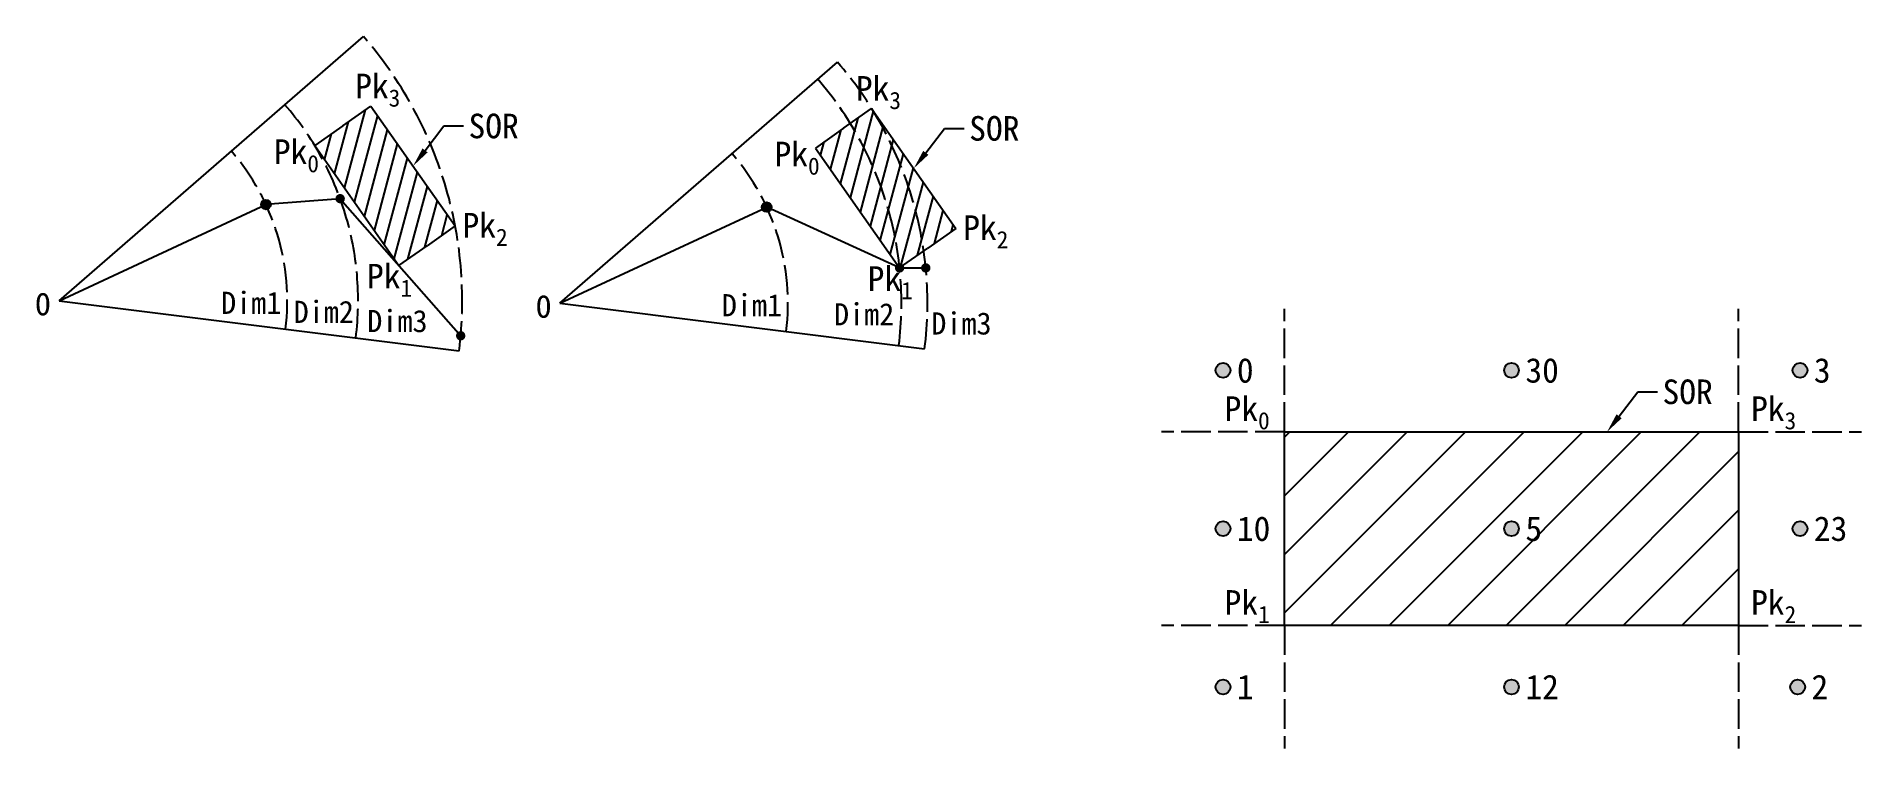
# Model space of a CAD drawing. Header units: millimetres. Extents: x 3921 to 10494, y -3868 to 8803.
# Drawn here: x 9752 to 10494, y 3850 to 4139 of the extents above; entities that cross this region are included whole.
import ezdxf
from ezdxf import colors
from ezdxf.entities.mleader import LeaderData, LeaderLine
from ezdxf.math import Vec2, Vec3

# ---------------------------------------------------------------- set-up
doc = ezdxf.new("R2010")
doc.units = ezdxf.units.MM
doc.linetypes.add('ACAD_ISO02W100', pattern=[15, 12, -3])
doc.layers.add('极径圆', color=7, linetype='ACAD_ISO02W100')
doc.layers.add('路径', color=2, linetype='Continuous')
doc.styles.get("Standard").update_dxf_attribs({"font": ''})
doc.styles.get('Standard').set_extended_font_data('SimSun')

msp = doc.modelspace()

# ---------------------------------------------------------------- texts
at = {"color": 1, "attachment_point": 1}
for s, width, insert, char_height in [('\\A1;{\\C0;Pk\\H0.7x;\\S^ 3;}', 10.08825, (9881.104, 4124.141), 10), ('\\A1;{\\C0;Pk\\H0.7x;\\S^ 3;}', 10.08825, (10084.662, 4123.162), 10), ('\\A1;{\\C0;Pk\\H0.7x;\\S^ 0;}', 10.08825, (9848.048, 4097.464), 10), ('\\A1;{\\C0;Pk\\H0.7x;\\S^ 0;}', 10.08825, (10051.606, 4096.486), 10), ('\\A1;{\\C0;Pk\\H0.7x;\\S^ 2;}', 10.08825, (9924.754, 4067.559), 10), ('\\A1;{\\C0;Pk\\H0.7x;\\S^ 2;}', 10.08825, (10128.311, 4066.581), 10), ('\\A1;{\\C0;Pk\\H0.7x;\\S^ 1;}', 10.08825, (9885.916, 4046.855), 10), ('\\A1;{\\C0;Pk\\H0.7x;\\S^ 1;}', 10.08825, (10089.473, 4045.876), 10), ('{\\C0;O}', 14.48529, (9751.109, 4034.925), 9), ('{\\C0;Dim1}', 35.75224, (9826.623, 4035.516), 9), ('{\\C0;Dim2}', 35.75224, (9856.116, 4031.84), 9), ('{\\C0;O}', 14.48529, (9954.667, 4033.946), 9), ('{\\C0;Dim1}', 35.75224, (10030.18, 4034.537), 9), ('{\\C0;Dim2}', 35.75224, (10075.795, 4030.862), 9), ('{\\C0;Dim3}', 35.75224, (9886.046, 4028.11), 9), ('{\\C0;Dim3}', 35.75224, (10115.347, 4027.132), 9), ('\\A1;{\\C0;0}', 10.08825, (10239.584, 4008.578), 10), ('\\A1;{\\C0;30}', 10.08825, (10356.868, 4008.578), 10), ('\\A1;{\\C0;3}', 10.08825, (10474.151, 4008.578), 10), ('\\A1;{\\C0;Pk\\H0.7x;\\S^ 0;}', 10.08825, (10234.568, 3993.01), 10), ('\\A1;{\\C0;Pk\\H0.7x;\\S^ 3;}', 10.08825, (10448.623, 3993.01), 10), ('\\A1;{\\C0;10}', 10.08825, (10239.584, 3944.237), 10), ('\\A1;{\\C0;5}', 10.08825, (10356.868, 3944.237), 10), ('\\A1;{\\C0;23}', 10.08825, (10474.151, 3944.237), 10), ('\\A1;{\\C0;Pk\\H0.7x;\\S^ 1;}', 10.08825, (10234.568, 3914.251), 10), ('\\A1;{\\C0;Pk\\H0.7x;\\S^ 2;}', 10.08825, (10448.623, 3914.251), 10), ('\\A1;{\\C0;1}', 10.08825, (10239.584, 3879.897), 10), ('\\A1;{\\C0;12}', 10.08825, (10356.868, 3879.897), 10), ('\\A1;{\\C0;2}', 10.08825, (10473.181, 3879.897), 10)]:
    msp.add_mtext_dynamic_manual_height_columns(s, width=width, gutter_width=12.5, heights=[17.454], dxfattribs=dict(at, insert=insert, char_height=char_height))

# ---------------------------------------------------------------- hatches: boundary and pattern name
h = msp.add_hatch()
h.set_pattern_fill('ANSI31', color=256, scale=1.7, angle=30)
h.paths.add_polyline_path([(9887.538, 4110.979), (9876.102, 4102.942), (9864.666, 4094.906), (9898.906, 4046.178), (9910.343, 4054.215), (9921.779, 4062.251)])
h.paths.add_polyline_path([(10082.426, 4103.908), (10079.659, 4101.964), (10068.223, 4093.927), (10102.464, 4045.2, 0.1131147)])
h.paths.add_polyline_path([(10091.095, 4110), (10082.426, 4103.908, -0.1131147), (10102.464, 4045.2), (10112.268, 4052.09, 0.1042753)])
h.paths.add_polyline_path([(10091.095, 4110, -0.1042753), (10112.268, 4052.09), (10113.9, 4053.236), (10125.336, 4061.272)])
h = msp.add_hatch(color=256)
h.dxf.hatch_style = 1
h.paths.add_polyline_path([(9873.091, 4073.338, 1), (9876.933, 4073.338, 1)])
h = msp.add_hatch(color=256)
h.dxf.hatch_style = 1
h.paths.add_polyline_path([(9842.936, 4070.919, 1), (9846.778, 4070.919, 1)])
h = msp.add_hatch(color=256)
h.dxf.hatch_style = 1
h.paths.add_polyline_path([(10046.493, 4069.941, 1), (10050.335, 4069.941, 1)])
h = msp.add_hatch(color=256)
h.dxf.hatch_style = 1
h.paths.add_polyline_path([(10100.543, 4045.2, 1), (10104.385, 4045.2, 1)])
h = msp.add_hatch(color=256)
h.dxf.hatch_style = 1
h.paths.add_polyline_path([(10111.175, 4045.2, 1), (10115.017, 4045.2, 1)])
h = msp.add_hatch(color=256)
h.dxf.hatch_style = 1
h.paths.add_polyline_path([(9922.096, 4017.637, 1), (9925.938, 4017.637, 1)])
h = msp.add_hatch(color=256)
h.dxf.hatch_style = 1
h.paths.add_polyline_path([(10236.95, 4003.583, 1), (10230.95, 4003.583, 1)])
h.paths.add_polyline_path([(10236.95, 3939.242, 1), (10230.95, 3939.242, 1)])
h.paths.add_polyline_path([(10236.95, 3874.902, 1), (10230.95, 3874.902, 1)])
h.paths.add_polyline_path([(10354.233, 3874.902, 1), (10348.233, 3874.902, 1)])
h.paths.add_polyline_path([(10464.547, 3874.902, 1), (10470.547, 3874.902, 1)])
h.paths.add_polyline_path([(10471.517, 3939.242, 1), (10465.517, 3939.242, 1)])
h.paths.add_polyline_path([(10465.517, 4003.583, 1), (10471.517, 4003.583, 1)])
h.paths.add_polyline_path([(10348.233, 4003.583, 1), (10354.233, 4003.583, 1)])
h.paths.add_polyline_path([(10348.233, 3939.242, 1), (10354.233, 3939.242, 1)])
h = msp.add_hatch()
h.set_pattern_fill('ANSI31', color=256, scale=5.3)
h.paths.add_polyline_path([(10443.517, 3978.583), (10258.95, 3978.583), (10258.95, 3899.902), (10443.517, 3899.902)])

# ---------------------------------------------------------------- linework, layer by layer
for p, q in [((9760.794, 4031.813), (9884.493, 4139.243)), ((9964.352, 4030.834), (10077.177, 4128.822)), ((9876.102, 4102.942), (9887.538, 4110.979)), ((9887.538, 4110.979), (9921.779, 4062.251)), ((10079.659, 4101.964), (10091.095, 4110)), ((10091.095, 4110), (10125.336, 4061.272)), ((9876.102, 4102.942), (9864.666, 4094.906)), ((10079.659, 4101.964), (10068.223, 4093.927)), ((9864.666, 4094.906), (9898.906, 4046.178)), ((10068.223, 4093.927), (10102.464, 4045.2)), ((9921.779, 4062.251), (9910.343, 4054.215)), ((10125.336, 4061.272), (10113.9, 4053.236)), ((9898.906, 4046.178), (9910.343, 4054.215)), ((10102.464, 4045.2), (10113.9, 4053.236)), ((9760.794, 4031.813), (9923.373, 4011.552)), ((9964.352, 4030.834), (10112.641, 4012.354))]:
    msp.add_line(p, q)
msp.add_lwpolyline([(10258.95, 3978.583), (10443.517, 3978.583), (10443.517, 3899.902), (10258.95, 3899.902)], close=True)
for centre, radius in [((9844.857, 4070.919), 1.921), ((10048.414, 4069.941), 1.921), ((10233.95, 4003.583), 3), ((10351.233, 4003.583), 3), ((10468.517, 4003.583), 3), ((10233.95, 3939.242), 3), ((10351.233, 3939.242), 3), ((10468.517, 3939.242), 3), ((10233.95, 3874.902), 3), ((10351.233, 3874.902), 3), ((10467.547, 3874.902), 3)]:
    msp.add_circle(centre, radius)
at = {"layer": '极径圆'}
for p, q in [((10258.95, 3978.583), (10258.95, 4028.583)), ((10443.517, 3978.583), (10443.517, 4028.583)), ((10258.95, 3978.583), (10208.95, 3978.583)), ((10443.517, 3978.583), (10493.517, 3978.583)), ((10258.95, 3899.902), (10208.95, 3899.902)), ((10258.95, 3899.902), (10258.95, 3849.902)), ((10443.517, 3899.902), (10493.517, 3899.902)), ((10443.517, 3899.902), (10443.517, 3849.902))]:
    msp.add_line(p, q, dxfattribs=at)
for centre, radius in [((9760.794, 4031.813), 163.837), ((9964.352, 4030.834), 149.436), ((9964.352, 4030.834), 138.857), ((9760.794, 4031.813), 121.532), ((9760.794, 4031.813), 92.714), ((9964.352, 4030.834), 92.714)]:
    msp.add_arc(centre, radius, 352.89626, 40.97374, dxfattribs=at)
at = {"layer": '路径', "color": 5}
for p, q in [((9875.012, 4073.338), (9844.857, 4070.919)), ((9875.012, 4073.338), (9924.017, 4017.637)), ((9760.794, 4031.813), (9844.857, 4070.919)), ((9964.352, 4030.834), (10048.414, 4069.941)), ((10102.464, 4045.2), (10048.414, 4069.941)), ((10102.464, 4045.2), (10113.096, 4045.2))]:
    msp.add_line(p, q, dxfattribs=at)

msp.set_redraw_order([(e.dxf.handle, doc.entitydb.next_handle()) for e in msp.query("TEXT MTEXT ATTDEF DIMENSION ARC_DIMENSION")])  # texts and dimensions are drawn at this point

# ---------------------------------------------------------------- leaders
ml = msp.add_multileader_mtext('Standard')
ml.set_content('SOR', color=256)
ml.set_leader_properties()
ml.build(insert=Vec2(0, 0))
ml.multileader.update_dxf_attribs({"arrow_head_size": 8})
ctx = ml.context
ctx.base_point, ctx.char_height, ctx.arrow_head_size, ctx.plane_origin = Vec3(9925.205, 4102.889), 10, 8, Vec3(9987.77, 4104.887)
notes = []
notes.append((ctx, [(0, (1, 1, 0), (9917.205, 4102.889), (1, 0), 8, [(0, [(9904.658, 4086.615)], 0, [])])]))
ctx.mtext.insert, ctx.mtext.flow_direction = Vec3(9927.205, 4107.889), 5
ml = msp.add_multileader_mtext('Standard')
ml.set_content('SOR', color=256)
ml.set_leader_properties()
ml.build(insert=Vec2(0, 0))
ml.multileader.update_dxf_attribs({"arrow_head_size": 8})
ctx = ml.context
ctx.base_point, ctx.char_height, ctx.arrow_head_size, ctx.plane_origin = Vec3(10128.762, 4101.911), 10, 8, Vec3(10191.328, 4103.908)
notes.append((ctx, [(0, (1, 1, 0), (10120.762, 4101.911), (1, 0), 8, [(0, [(10108.216, 4085.636)], 0, [])])]))
ctx.mtext.insert, ctx.mtext.flow_direction = Vec3(10130.762, 4106.911), 5
ml = msp.add_multileader_mtext('Standard')
ml.set_content('SOR', color=256)
ml.set_leader_properties()
ml.build(insert=Vec2(0, 0))
ml.multileader.update_dxf_attribs({"arrow_head_size": 8})
ctx = ml.context
ctx.base_point, ctx.char_height, ctx.arrow_head_size, ctx.plane_origin = Vec3(10410.625, 3994.858), 10, 8, Vec3(10473.191, 3996.855)
notes.append((ctx, [(0, (1, 1, 0), (10402.625, 3994.858), (1, 0), 8, [(0, [(10390.079, 3978.583)], 0, [])])]))
ctx.mtext.insert, ctx.mtext.flow_direction = Vec3(10412.625, 3999.858), 5
for ctx, leaders in notes:
    for number, flags, end, landing, length, lines in leaders:
        leader = LeaderData()
        leader.index, (leader.has_last_leader_line, leader.has_dogleg_vector, leader.attachment_direction) = number, flags
        leader.last_leader_point, leader.dogleg_vector, leader.dogleg_length = Vec3(end), Vec3(landing), length
        for number, points, colour, breaks in lines:
            line = LeaderLine()
            line.index, line.vertices, line.color, line.breaks = number, Vec3.list(points), colors.encode_raw_color(colour), breaks
            leader.lines.append(line)
        ctx.leaders.append(leader)

doc.saveas('drawing.dxf')
